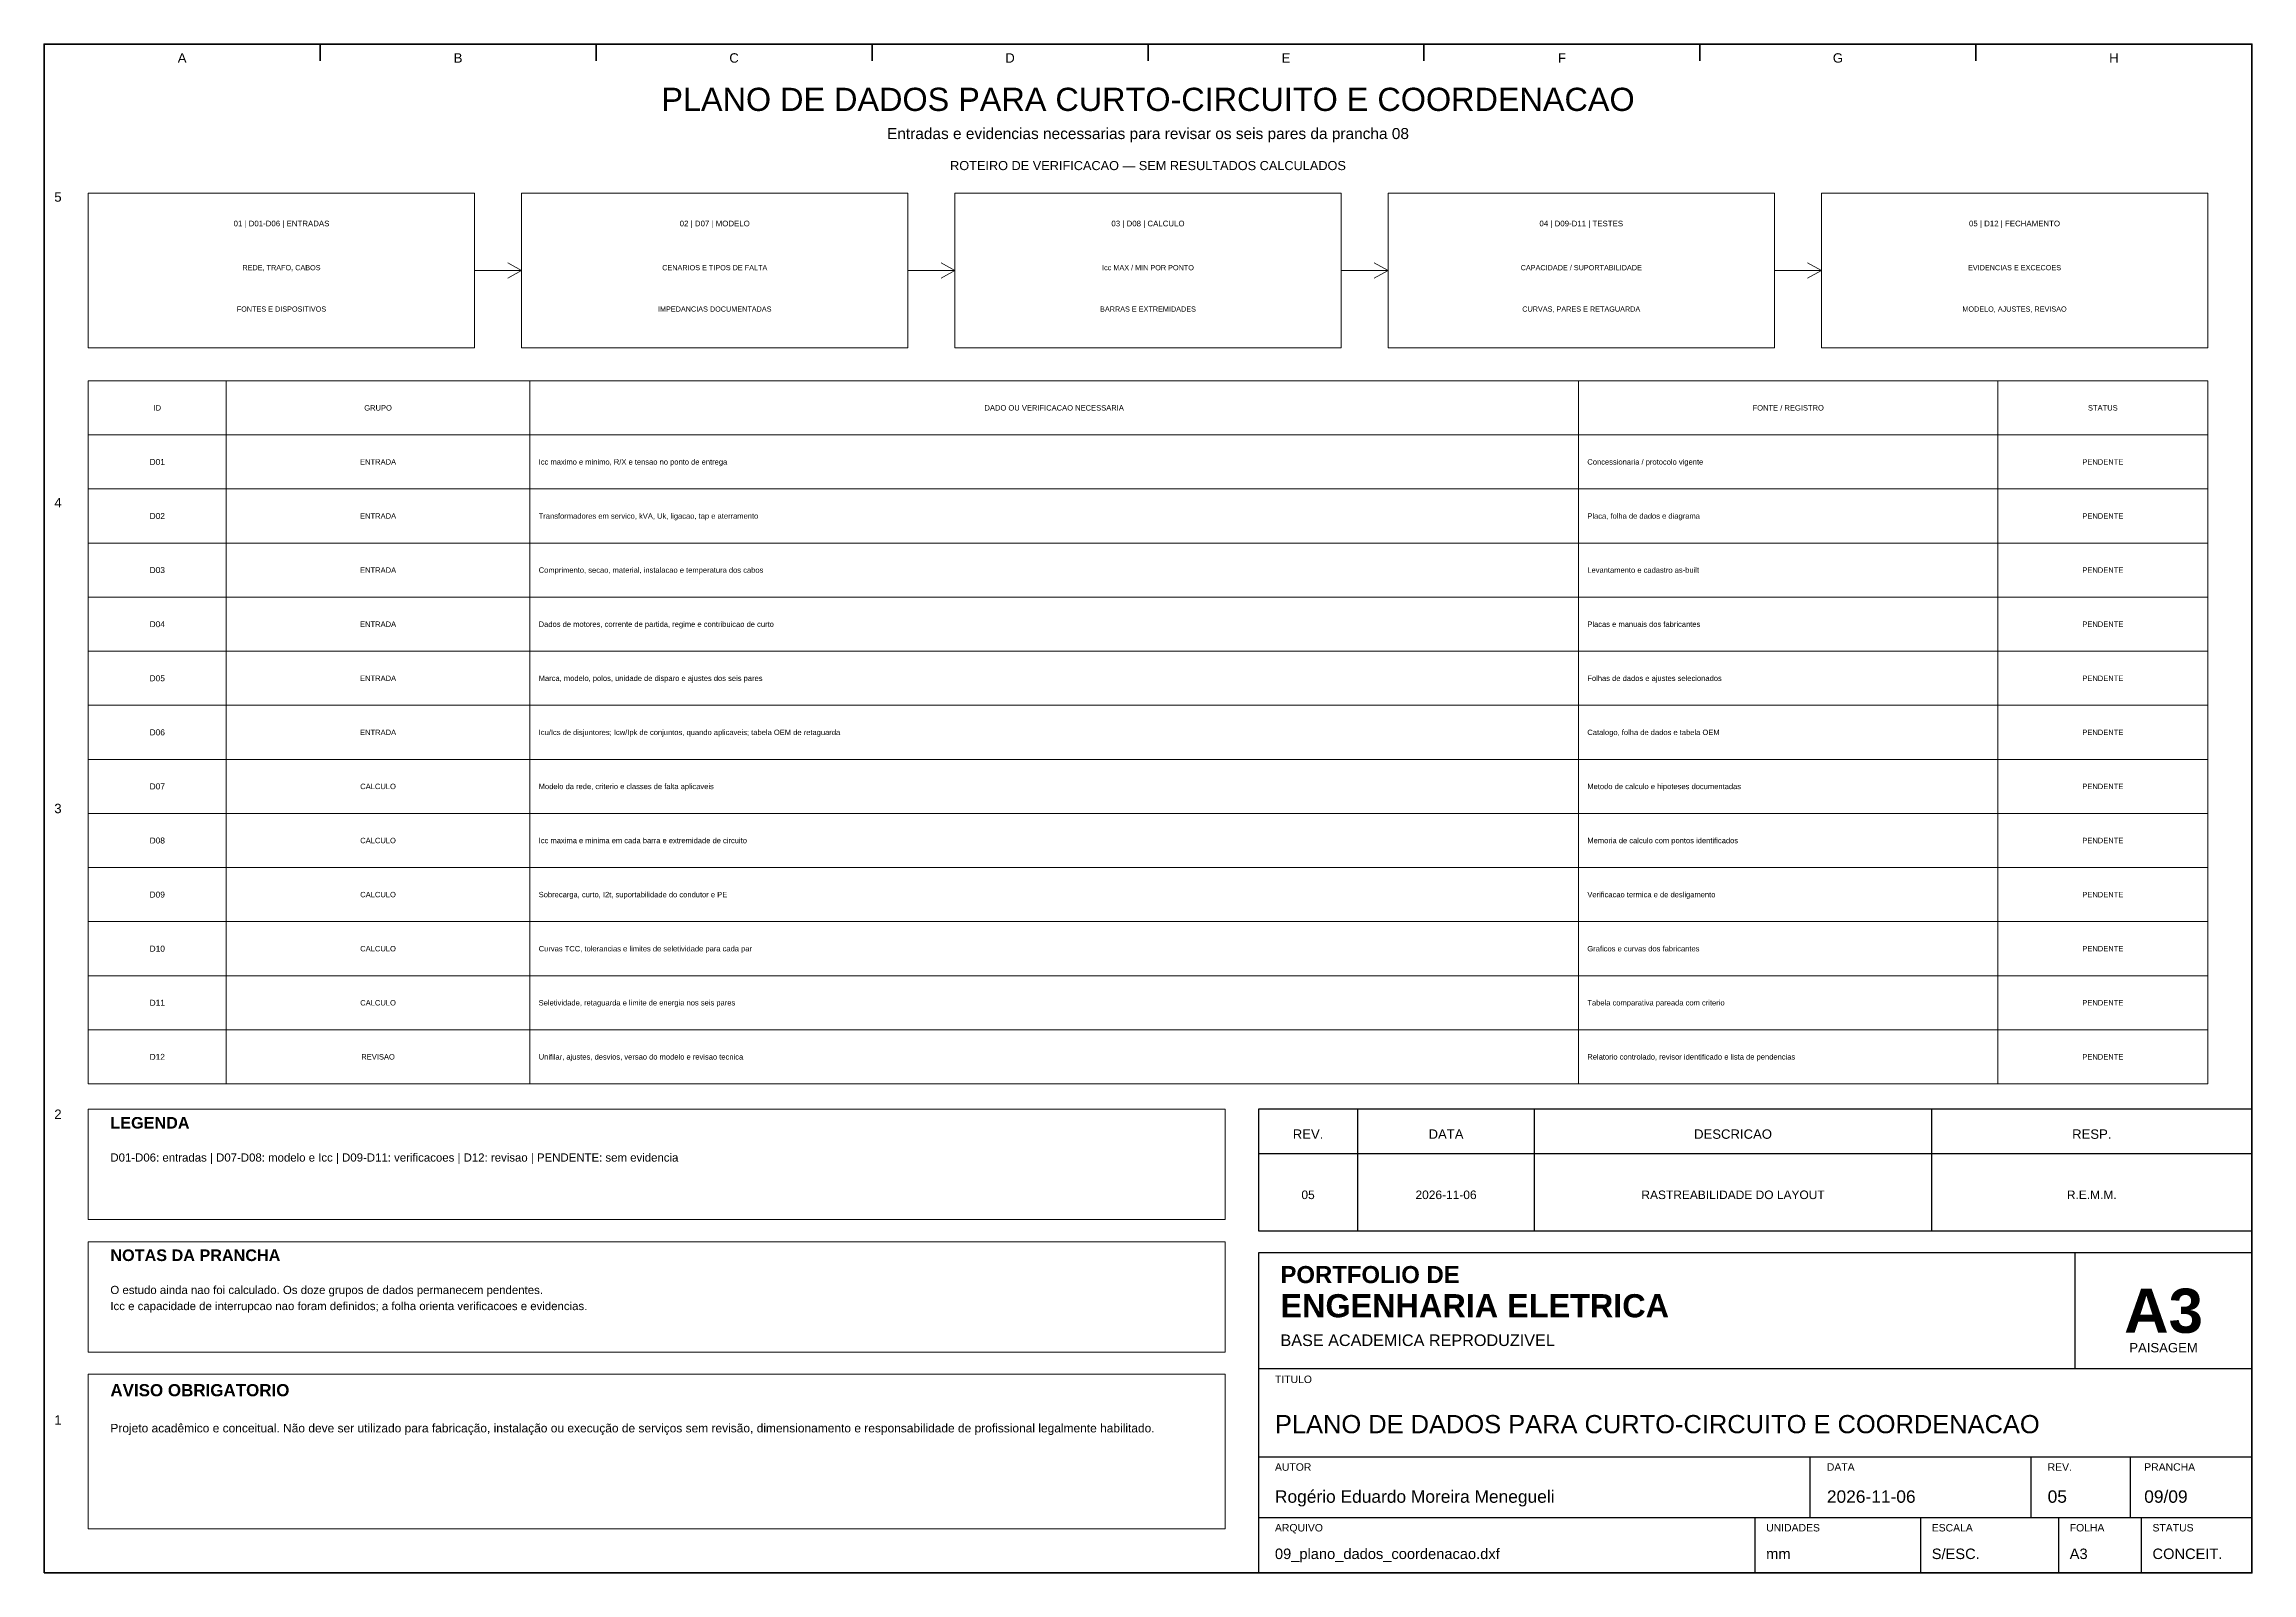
# Model space of a CAD drawing. Header units: millimetres. Extents: x 10 to 410, y 10 to 287.
import ezdxf
from ezdxf.enums import TextEntityAlignment as Align

# ---------------------------------------------------------------- set-up
doc = ezdxf.new("R2010")
doc.units = ezdxf.units.MM
for name, color, linetype, lineweight in [('00_MOLDURA', 7, 'CONTINUOUS', 50), ('01_CARIMBO', 7, 'CONTINUOUS', 25), ('02_TEXTO', 7, 'CONTINUOUS', 18), ('03_COTAS', 152, 'CONTINUOUS', 18), ('04_EQUIPAMENTOS', 32, 'CONTINUOUS', 35), ('05_POTENCIA', 12, 'CONTINUOUS', 50), ('06_COMANDO', 94, 'CONTINUOUS', 25), ('07_INSTRUMENTACAO', 202, 'CONTINUOUS', 25), ('12_LEGENDA', 7, 'CONTINUOUS', 18), ('13_NOTAS', 7, 'CONTINUOUS', 18)]:
    doc.layers.add(name, color=color, linetype=linetype, lineweight=lineweight)
doc.styles.add('PORTFOLIO_TEXTO', font='arial.ttf')
doc.styles.add('PORTFOLIO_TITULO', font='arialbd.ttf', dxfattribs={"width": 0.92})

# ---------------------------------------------------------------- blocks, each defined once
blk = doc.blocks.new('CARIMBO_A3')
at = {"layer": '01_CARIMBO'}
for p, q in [((148, 37), (148, 58)), ((0, 37), (180, 37)), ((0, 21), (180, 21)), ((100, 10), (100, 21)), ((140, 10), (140, 21)), ((158, 10), (158, 21)), ((0, 10), (180, 10)), ((90, 0), (90, 10)), ((120, 0), (120, 10)), ((145, 0), (145, 10)), ((160, 0), (160, 10))]:
    blk.add_line(p, q, dxfattribs=at)
blk.add_lwpolyline([(0, 0), (180, 0), (180, 58), (0, 58)], close=True, dxfattribs=at)
at = {"layer": '01_CARIMBO', "style": 'PORTFOLIO_TEXTO'}
for s, p in [('TITULO', (3, 34.4)), ('AUTOR', (3, 18.5)), ('DATA', (103, 18.5)), ('REV.', (143, 18.5)), ('PRANCHA', (160.5, 18.5)), ('ARQUIVO', (3, 7.5)), ('UNIDADES', (92, 7.5)), ('ESCALA', (122, 7.5)), ('FOLHA', (147, 7.5)), ('STATUS', (162, 7.5))]:
    blk.add_text(s, height=1.35, dxfattribs=at).set_placement(p)
at = {"layer": '02_TEXTO'}
for s, height, style, p in [('PORTFOLIO DE', 3.1, 'PORTFOLIO_TITULO', (4, 52.5)), ('ENGENHARIA ELETRICA', 4.2, 'PORTFOLIO_TITULO', (4, 46.3)), ('BASE ACADEMICA REPRODUZIVEL', 2.1, 'PORTFOLIO_TEXTO', (4, 41.1))]:
    blk.add_text(s, height=height, dxfattribs=dict(at, style=style)).set_placement(p)
for s, height, style, p in [('A3', 8, 'PORTFOLIO_TITULO', (164, 47.5)), ('PAISAGEM', 1.7, 'PORTFOLIO_TEXTO', (164, 40.8))]:
    blk.add_text(s, height=height, dxfattribs=dict(at, style=style)).set_placement(p, align=Align.MIDDLE_CENTER)
at = {"layer": '02_TEXTO', "style": 'PORTFOLIO_TEXTO'}
for tag, p, height in [('TITULO', (3, 25.3), 3.3), ('AUTOR', (3, 12.7), 2.25), ('DATA', (103, 12.7), 2.25), ('REVISAO', (143, 12.7), 2.25), ('PRANCHA', (160.5, 12.7), 2.25), ('ARQUIVO', (3, 2.5), 1.9), ('UNIDADES', (92, 2.5), 1.9), ('ESCALA', (122, 2.5), 1.9), ('FOLHA', (147, 2.5), 1.9), ('STATUS', (162, 2.5), 1.9)]:
    blk.add_attdef(tag, p, '', height=height, dxfattribs=at)

msp = doc.modelspace()

# ---------------------------------------------------------------- linework, layer by layer
at = {"layer": '00_MOLDURA'}
for p, q in [((60, 287), (60, 284)), ((110, 287), (110, 284)), ((160, 287), (160, 284)), ((210, 287), (210, 284)), ((260, 287), (260, 284)), ((310, 287), (310, 284)), ((360, 287), (360, 284))]:
    msp.add_line(p, q, dxfattribs=at)
msp.add_lwpolyline([(10, 10), (410, 10), (410, 287), (10, 287)], close=True, dxfattribs=at)
at = {"layer": '01_CARIMBO'}
for p, q in [((248, 72), (248, 94)), ((280, 72), (280, 94)), ((352, 72), (352, 94)), ((230, 86), (410, 86))]:
    msp.add_line(p, q, dxfattribs=at)
msp.add_lwpolyline([(230, 72), (410, 72), (410, 94), (230, 94)], close=True, dxfattribs=at)
at = {"layer": '03_COTAS'}
for p, q in [((88, 246), (96.5, 246)), ((94, 247.38), (96.5, 246)), ((94, 244.62), (96.5, 246)), ((166.5, 246), (175, 246)), ((172.5, 247.38), (175, 246)), ((172.5, 244.62), (175, 246)), ((245, 246), (253.5, 246)), ((251, 247.38), (253.5, 246)), ((251, 244.62), (253.5, 246)), ((323.5, 246), (332, 246)), ((329.5, 247.38), (332, 246)), ((329.5, 244.62), (332, 246))]:
    msp.add_line(p, q, dxfattribs=at)
at = {"layer": '12_LEGENDA'}
for p, q in [((43, 98.6), (43, 226)), ((98, 98.6), (98, 226)), ((288, 98.6), (288, 226)), ((364, 98.6), (364, 226)), ((18, 216.2), (402, 216.2)), ((18, 206.4), (402, 206.4)), ((18, 196.6), (402, 196.6)), ((18, 186.8), (402, 186.8)), ((18, 177), (402, 177)), ((18, 167.2), (402, 167.2)), ((18, 157.4), (402, 157.4)), ((18, 147.6), (402, 147.6)), ((18, 137.8), (402, 137.8)), ((18, 128), (402, 128)), ((18, 118.2), (402, 118.2)), ((18, 108.4), (402, 108.4))]:
    msp.add_line(p, q, dxfattribs=at)
for points in [[(18, 232), (88, 232), (88, 260), (18, 260)], [(96.5, 232), (166.5, 232), (166.5, 260), (96.5, 260)], [(175, 232), (245, 232), (245, 260), (175, 260)], [(253.5, 232), (323.5, 232), (323.5, 260), (253.5, 260)], [(332, 232), (402, 232), (402, 260), (332, 260)], [(18, 98.6), (402, 98.6), (402, 226), (18, 226)], [(18, 74), (224, 74), (224, 94), (18, 94)]]:
    msp.add_lwpolyline(points, close=True, dxfattribs=at)
at = {"layer": '13_NOTAS'}
for points in [[(18, 50), (224, 50), (224, 70), (18, 70)], [(18, 18), (224, 18), (224, 46), (18, 46)]]:
    msp.add_lwpolyline(points, close=True, dxfattribs=at)

# ---------------------------------------------------------------- block references
at = {"layer": '01_CARIMBO'}
msp.add_blockref('CARIMBO_A3', (230, 10), dxfattribs=at).add_auto_attribs({'TITULO': 'PLANO DE DADOS PARA CURTO-CIRCUITO E COORDENACAO', 'AUTOR': 'Rogério Eduardo Moreira Menegueli', 'DATA': '2026-11-06', 'REVISAO': '05', 'PRANCHA': '09/09', 'ARQUIVO': '09_plano_dados_coordenacao.dxf', 'UNIDADES': 'mm', 'ESCALA': 'S/ESC.', 'FOLHA': 'A3', 'STATUS': 'CONCEIT.'})

# ---------------------------------------------------------------- texts
at = {"layer": '00_MOLDURA', "style": 'PORTFOLIO_TEXTO'}
for s, p in [('A', (35, 284.5)), ('B', (85, 284.5)), ('C', (135, 284.5)), ('D', (185, 284.5)), ('E', (235, 284.5)), ('F', (285, 284.5)), ('G', (335, 284.5)), ('H', (385, 284.5)), ('5', (12.5, 259.3)), ('4', (12.5, 203.9)), ('3', (12.5, 148.5)), ('2', (12.5, 93.1)), ('1', (12.5, 37.7))]:
    msp.add_text(s, height=1.7, dxfattribs=at).set_placement(p, align=Align.MIDDLE_CENTER)
at = {"layer": '01_CARIMBO', "style": 'PORTFOLIO_TEXTO'}
for s, p in [('REV.', (239, 89.5)), ('DATA', (264, 89.5)), ('DESCRICAO', (316, 89.5)), ('RESP.', (381, 89.5))]:
    msp.add_text(s, height=1.7, dxfattribs=at).set_placement(p, align=Align.MIDDLE_CENTER)
at = {"layer": '02_TEXTO', "style": 'PORTFOLIO_TEXTO'}
for s, height, p in [('PLANO DE DADOS PARA CURTO-CIRCUITO E COORDENACAO', 4.2, (210, 277)), ('Entradas e evidencias necessarias para revisar os seis pares da prancha 08', 2, (210, 270.8)), ('REDE, TRAFO, CABOS', 0.94, (53, 246.5)), ('CENARIOS E TIPOS DE FALTA', 0.94, (131.5, 246.5)), ('Icc MAX / MIN POR PONTO', 0.94, (210, 246.5)), ('CAPACIDADE / SUPORTABILIDADE', 0.94, (288.5, 246.5)), ('EVIDENCIAS E EXCECOES', 0.94, (367, 246.5)), ('FONTES E DISPOSITIVOS', 0.94, (53, 239)), ('IMPEDANCIAS DOCUMENTADAS', 0.94, (131.5, 239)), ('BARRAS E EXTREMIDADES', 0.94, (210, 239)), ('CURVAS, PARES E RETAGUARDA', 0.94, (288.5, 239)), ('MODELO, AJUSTES, REVISAO', 0.94, (367, 239)), ('05', 1.55, (239, 78.5)), ('2026-11-06', 1.55, (264, 78.5)), ('RASTREABILIDADE DO LAYOUT', 1.55, (316, 78.5)), ('R.E.M.M.', 1.55, (381, 78.5))]:
    msp.add_text(s, height=height, dxfattribs=at).set_placement(p, align=Align.MIDDLE_CENTER)
for s, p in [('Icc maximo e minimo, R/X e tensao no ponto de entrega', (99.6, 211.3)), ('Concessionaria / protocolo vigente', (289.6, 211.3)), ('Transformadores em servico, kVA, Uk, ligacao, tap e aterramento', (99.6, 201.5)), ('Placa, folha de dados e diagrama', (289.6, 201.5)), ('Comprimento, secao, material, instalacao e temperatura dos cabos', (99.6, 191.7)), ('Levantamento e cadastro as-built', (289.6, 191.7)), ('Dados de motores, corrente de partida, regime e contribuicao de curto', (99.6, 181.9)), ('Placas e manuais dos fabricantes', (289.6, 181.9)), ('Marca, modelo, polos, unidade de disparo e ajustes dos seis pares', (99.6, 172.1)), ('Folhas de dados e ajustes selecionados', (289.6, 172.1)), ('Icu/Ics de disjuntores; Icw/Ipk de conjuntos, quando aplicaveis; tabela OEM de retaguarda', (99.6, 162.3)), ('Catalogo, folha de dados e tabela OEM', (289.6, 162.3)), ('Modelo da rede, criterio e classes de falta aplicaveis', (99.6, 152.5)), ('Metodo de calculo e hipoteses documentadas', (289.6, 152.5)), ('Icc maxima e minima em cada barra e extremidade de circuito', (99.6, 142.7)), ('Memoria de calculo com pontos identificados', (289.6, 142.7)), ('Sobrecarga, curto, I2t, suportabilidade do condutor e PE', (99.6, 132.9)), ('Verificacao termica e de desligamento', (289.6, 132.9)), ('Curvas TCC, tolerancias e limites de seletividade para cada par', (99.6, 123.1)), ('Graficos e curvas dos fabricantes', (289.6, 123.1)), ('Seletividade, retaguarda e limite de energia nos seis pares', (99.6, 113.3)), ('Tabela comparativa pareada com criterio', (289.6, 113.3)), ('Unifilar, ajustes, desvios, versao do modelo e revisao tecnica', (99.6, 103.5)), ('Relatorio controlado, revisor identificado e lista de pendencias', (289.6, 103.5))]:
    msp.add_text(s, height=0.98, dxfattribs=at).set_placement(p, align=Align.MIDDLE_LEFT)
at = {"layer": '04_EQUIPAMENTOS', "style": 'PORTFOLIO_TEXTO'}
msp.add_text('02 | D07 | MODELO', height=1.02, dxfattribs=at).set_placement((131.5, 254.5), align=Align.MIDDLE_CENTER)
at = {"layer": '05_POTENCIA', "style": 'PORTFOLIO_TEXTO'}
for s, height, p in [('03 | D08 | CALCULO', 1.02, (210, 254.5)), ('D07', 1.08, (30.5, 152.5)), ('D08', 1.08, (30.5, 142.7)), ('D09', 1.08, (30.5, 132.9)), ('D10', 1.08, (30.5, 123.1)), ('D11', 1.08, (30.5, 113.3))]:
    msp.add_text(s, height=height, dxfattribs=at).set_placement(p, align=Align.MIDDLE_CENTER)
at = {"layer": '06_COMANDO', "style": 'PORTFOLIO_TEXTO'}
for s, height, p in [('01 | D01-D06 | ENTRADAS', 1.02, (53, 254.5)), ('D01', 1.08, (30.5, 211.3)), ('D02', 1.08, (30.5, 201.5)), ('D03', 1.08, (30.5, 191.7)), ('D04', 1.08, (30.5, 181.9)), ('D05', 1.08, (30.5, 172.1)), ('D06', 1.08, (30.5, 162.3))]:
    msp.add_text(s, height=height, dxfattribs=at).set_placement(p, align=Align.MIDDLE_CENTER)
at = {"layer": '07_INSTRUMENTACAO', "style": 'PORTFOLIO_TEXTO'}
msp.add_text('04 | D09-D11 | TESTES', height=1.02, dxfattribs=at).set_placement((288.5, 254.5), align=Align.MIDDLE_CENTER)
at = {"layer": '12_LEGENDA', "style": 'PORTFOLIO_TEXTO'}
for s, height, p in [('ROTEIRO DE VERIFICACAO — SEM RESULTADOS CALCULADOS', 1.65, (210, 265)), ('05 | D12 | FECHAMENTO', 1.02, (367, 254.5)), ('ID', 0.98, (30.5, 221.1)), ('GRUPO', 0.98, (70.5, 221.1)), ('DADO OU VERIFICACAO NECESSARIA', 0.98, (193, 221.1)), ('FONTE / REGISTRO', 0.98, (326, 221.1)), ('STATUS', 0.98, (383, 221.1)), ('ENTRADA', 0.98, (70.5, 211.3)), ('PENDENTE', 0.98, (383, 211.3)), ('ENTRADA', 0.98, (70.5, 201.5)), ('PENDENTE', 0.98, (383, 201.5)), ('ENTRADA', 0.98, (70.5, 191.7)), ('PENDENTE', 0.98, (383, 191.7)), ('ENTRADA', 0.98, (70.5, 181.9)), ('PENDENTE', 0.98, (383, 181.9)), ('ENTRADA', 0.98, (70.5, 172.1)), ('PENDENTE', 0.98, (383, 172.1)), ('ENTRADA', 0.98, (70.5, 162.3)), ('PENDENTE', 0.98, (383, 162.3)), ('CALCULO', 0.98, (70.5, 152.5)), ('PENDENTE', 0.98, (383, 152.5)), ('CALCULO', 0.98, (70.5, 142.7)), ('PENDENTE', 0.98, (383, 142.7)), ('CALCULO', 0.98, (70.5, 132.9)), ('PENDENTE', 0.98, (383, 132.9)), ('CALCULO', 0.98, (70.5, 123.1)), ('PENDENTE', 0.98, (383, 123.1)), ('CALCULO', 0.98, (70.5, 113.3)), ('PENDENTE', 0.98, (383, 113.3)), ('D12', 1.08, (30.5, 103.5)), ('REVISAO', 0.98, (70.5, 103.5)), ('PENDENTE', 0.98, (383, 103.5))]:
    msp.add_text(s, height=height, dxfattribs=at).set_placement(p, align=Align.MIDDLE_CENTER)
at = {"layer": '12_LEGENDA', "style": 'PORTFOLIO_TITULO'}
msp.add_text('LEGENDA', height=2.1, dxfattribs=at).set_placement((22, 90.5))
at = {"layer": '12_LEGENDA', "insert": (22, 86), "char_height": 1.48, "width": 198, "attachment_point": 1, "line_spacing_factor": 1.18, "style": 'PORTFOLIO_TEXTO'}
msp.add_mtext('D01-D06: entradas | D07-D08: modelo e Icc | D09-D11: verificacoes | D12: revisao | PENDENTE: sem evidencia', dxfattribs=at)
at = {"layer": '13_NOTAS', "style": 'PORTFOLIO_TITULO'}
for s, height, p in [('NOTAS DA PRANCHA', 2.1, (22, 66.5)), ('AVISO OBRIGATORIO', 2.2, (22, 42))]:
    msp.add_text(s, height=height, dxfattribs=at).set_placement(p)
at = {"layer": '13_NOTAS', "width": 198, "attachment_point": 1, "line_spacing_factor": 1.18, "style": 'PORTFOLIO_TEXTO'}
for s, insert, char_height in [('O estudo ainda nao foi calculado. Os doze grupos de dados permanecem pendentes.\\PIcc e capacidade de interrupcao nao foram definidos; a folha orienta verificacoes e evidencias.', (22, 62), 1.48), ('Projeto acadêmico e conceitual. Não deve ser utilizado para fabricação, instalação ou execução de serviços sem revisão, dimensionamento e responsabilidade de profissional legalmente habilitado.', (22, 37), 1.55)]:
    msp.add_mtext(s, dxfattribs=dict(at, insert=insert, char_height=char_height))

doc.saveas('drawing.dxf')
